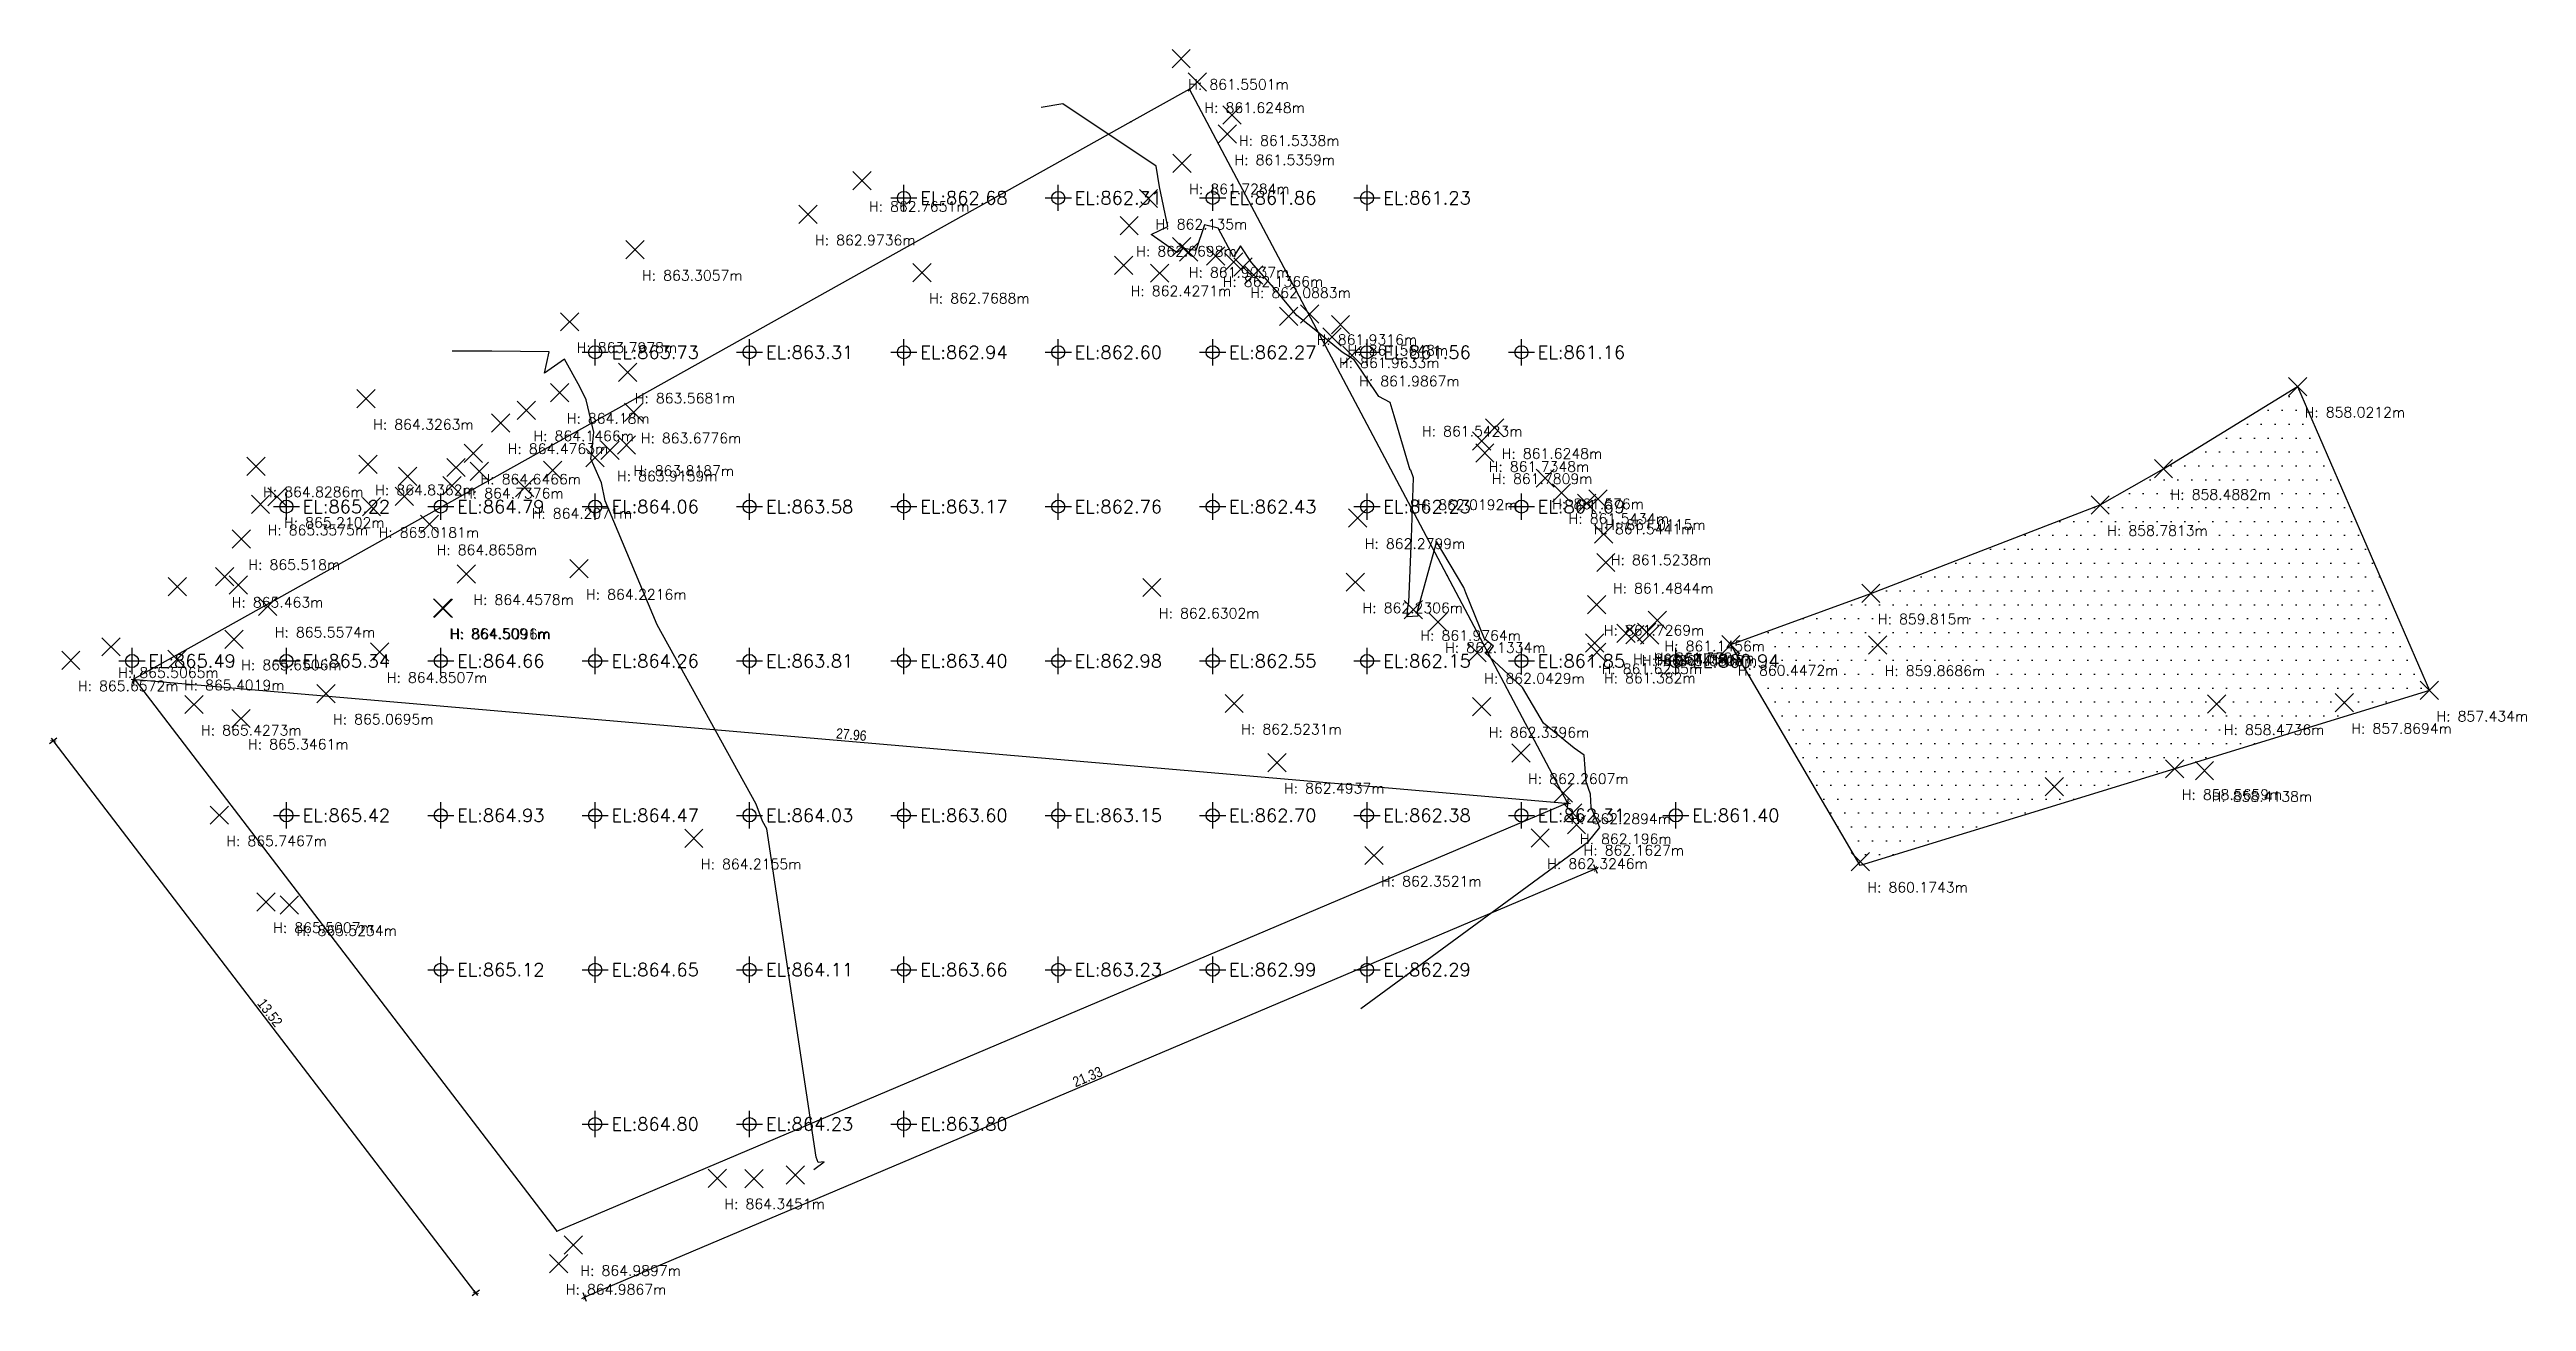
# Model space of a CAD drawing. Header units: metres. Extents: x 243953 to 244054, y 1151082 to 1151124.
# Drawn here: x 244005.66 to 244053.79, y 1151082.14 to 1151106.47 of the extents above; entities outside this region: 2.
import ezdxf

# ---------------------------------------------------------------- set-up
doc = ezdxf.new("R2010")
doc.units = ezdxf.units.M
for name, color, linetype in [('A-G-DIMENSION', 191, 'Continuous'), ('C-TOPO-MINR', 8, 'Continuous'), ('C-TOPO-TEXT', 7, 'Continuous'), ('Heights', 7, 'Continuous'), ('V-NODE', 1, 'Continuous')]:
    doc.layers.add(name, color=color, linetype=linetype)
doc.styles.add('Site 1-200 (m)', font='arial.ttf', dxfattribs={"width": 0.85, "height": 0.2})
doc.styles.get("Standard").update_dxf_attribs({"font": 'simplex.shx'})
doc.dimstyles.new('FC 1-200 (m)', dxfattribs={"dimtxt": 0.26, "dimasz": 0.03, "dimexe": 0.144, "dimexo": 0.144, "dimgap": 0.03, "dimtad": 1, "dimzin": 9, "dimdsep": 46, "dimtxsty": 'Site 1-200 (m)', "dimblk": 'CC-DIMTICK', "dimcen": 90, "dimse1": 1, "dimse2": 1, "dimclrd": 256, "dimclrt": 256, "dimadec": 3, "dimazin": 0, "dimtfac": 1, "dimtix": 1, "dimtmove": 2, "dimatfit": 3, "dimfxl": 0.144, "dimtolj": 1, "dimlwd": -1, "dimarcsym": 0})

msp = doc.modelspace()

# ---------------------------------------------------------------- texts
at = {"layer": 'C-TOPO-TEXT', "color": 7, "linetype": 'Continuous', "lineweight": -3, "char_height": 0.254, "attachment_point": 4}
for s, insert in [('EL:862.68', (244022.576, 1151103.585, 862.676)), ('EL:862.31', (244025.576, 1151103.585, 862.314)), ('EL:861.86', (244028.576, 1151103.585, 861.861)), ('EL:861.23', (244031.576, 1151103.585, 861.233)), ('EL:863.73', (244016.576, 1151100.585, 863.732)), ('EL:863.31', (244019.576, 1151100.585, 863.307)), ('EL:862.94', (244022.576, 1151100.585, 862.938)), ('EL:862.60', (244025.576, 1151100.585, 862.604)), ('EL:862.27', (244028.576, 1151100.585, 862.267)), ('EL:861.56', (244031.576, 1151100.585, 861.556)), ('EL:861.16', (244034.576, 1151100.585, 861.155)), ('EL:865.22', (244010.576, 1151097.585, 865.217)), ('EL:864.79', (244013.576, 1151097.585, 864.794)), ('EL:864.06', (244016.576, 1151097.585, 864.061)), ('EL:863.58', (244019.576, 1151097.585, 863.582)), ('EL:863.17', (244022.576, 1151097.585, 863.171)), ('EL:862.76', (244025.576, 1151097.585, 862.758)), ('EL:862.43', (244028.576, 1151097.585, 862.432)), ('EL:862.23', (244031.576, 1151097.585, 862.229)), ('EL:861.69', (244034.576, 1151097.585, 861.694)), ('EL:865.49', (244007.576, 1151094.585, 865.486)), ('EL:865.34', (244010.576, 1151094.585, 865.34)), ('EL:864.66', (244013.576, 1151094.585, 864.656)), ('EL:864.26', (244016.576, 1151094.585, 864.263)), ('EL:863.81', (244019.576, 1151094.585, 863.808)), ('EL:863.40', (244022.576, 1151094.585, 863.397)), ('EL:862.98', (244025.576, 1151094.585, 862.979)), ('EL:862.55', (244028.576, 1151094.585, 862.545)), ('EL:862.15', (244031.576, 1151094.585, 862.152)), ('EL:861.85', (244034.576, 1151094.585, 861.849)), ('EL:860.94', (244037.576, 1151094.585, 860.94)), ('EL:865.42', (244010.576, 1151091.585, 865.421)), ('EL:864.93', (244013.576, 1151091.585, 864.93)), ('EL:864.47', (244016.576, 1151091.585, 864.472)), ('EL:864.03', (244019.576, 1151091.585, 864.031)), ('EL:863.60', (244022.576, 1151091.585, 863.597)), ('EL:863.15', (244025.576, 1151091.585, 863.15)), ('EL:862.70', (244028.576, 1151091.585, 862.703)), ('EL:862.38', (244031.576, 1151091.585, 862.381)), ('EL:862.31', (244034.576, 1151091.585, 862.309)), ('EL:861.40', (244037.576, 1151091.585, 861.397)), ('EL:865.12', (244013.576, 1151088.585, 865.123)), ('EL:864.65', (244016.576, 1151088.585, 864.649)), ('EL:864.11', (244019.576, 1151088.585, 864.111)), ('EL:863.66', (244022.576, 1151088.585, 863.664)), ('EL:863.23', (244025.576, 1151088.585, 863.228)), ('EL:862.99', (244028.576, 1151088.585, 862.988)), ('EL:862.29', (244031.576, 1151088.585, 862.285)), ('EL:864.80', (244016.576, 1151085.585, 864.802)), ('EL:864.23', (244019.576, 1151085.585, 864.226)), ('EL:863.80', (244022.576, 1151085.585, 863.803))]:
    msp.add_mtext(s, dxfattribs=dict(at, insert=insert))
at = {"layer": 'Heights', "color": 24}
for s, p in [(' H: 861.5501m', (244027.647, 1151105.692, 861.55)), (' H: 861.6248m', (244027.96, 1151105.238, 861.625)), (' H: 861.5338m', (244028.632, 1151104.598, 861.534)), (' H: 861.5359m', (244028.546, 1151104.224, 861.536)), (' H: 861.7284m', (244027.665, 1151103.658, 861.728)), (' H: 862.7651m', (244021.442, 1151103.318, 862.765)), (' H: 862.135m', (244027.012, 1151102.974, 862.135)), (' H: 862.9736m', (244020.394, 1151102.665, 862.974)), (' H: 862.0698m', (244026.636, 1151102.448, 862.07)), (' H: 861.9037m', (244027.658, 1151102.038, 861.904)), (' H: 863.3057m', (244017.033, 1151101.979, 863.306)), (' H: 862.7688m', (244022.611, 1151101.534, 862.769)), (' H: 862.4271m', (244026.528, 1151101.676, 862.427)), (' H: 862.1366m', (244028.316, 1151101.858, 862.137)), (' H: 862.0883m', (244028.852, 1151101.643, 862.088)), (' H: 863.7978m', (244015.761, 1151100.577, 863.798)), (' H: 861.9316m', (244030.142, 1151100.73, 861.932)), (' H: 861.9633m', (244030.576, 1151100.28, 861.963)), (' H: 861.5648m', (244030.743, 1151100.523, 861.565)), (' H: 861.9867m', (244030.968, 1151099.924, 861.987)), (' H: 864.18m', (244015.57, 1151099.199, 864.18)), (' H: 863.5681m', (244016.891, 1151099.593, 863.568)), (' H: 858.0212m', (244049.342, 1151099.319, 858.021)), (' H: 864.3263m', (244011.807, 1151099.082, 864.326)), (' H: 864.1466m', (244014.922, 1151098.859, 864.147)), (' H: 863.6776m', (244017.008, 1151098.816, 863.678)), (' H: 861.5423m', (244032.189, 1151098.951, 861.542)), (' H: 864.4763m', (244014.422, 1151098.61, 864.476)), (' H: 863.8187m', (244016.868, 1151098.182, 863.819)), (' H: 861.7348m', (244033.486, 1151098.262, 861.735)), (' H: 861.6248m', (244033.738, 1151098.516, 861.625)), (' H: 864.8286m', (244009.667, 1151097.77, 864.829)), (' H: 864.8362m', (244011.847, 1151097.808, 864.836)), (' H: 864.7376m', (244013.555, 1151097.745, 864.738)), (' H: 864.6466m', (244013.894, 1151098.019, 864.647)), (' H: 863.9159m', (244016.546, 1151098.078, 863.916)), (' H: 861.7809m', (244033.548, 1151098.028, 861.781)), (' H: 858.4882m', (244046.736, 1151097.72, 858.488)), (' H: 864.2071m', (244014.887, 1151097.354, 864.207)), (' H: 862.0192m', (244032.093, 1151097.521, 862.019)), (' H: 861.576m', (244034.72, 1151097.538, 861.576)), (' H: 861.5434m', (244035.038, 1151097.253, 861.543)), (' H: 865.3575m', (244009.756, 1151097.029, 865.358)), (' H: 865.2102m', (244010.075, 1151097.175, 865.21)), (' H: 865.0181m', (244011.913, 1151096.982, 865.018)), (' H: 862.2799m', (244031.077, 1151096.765, 862.28)), (' H: 861.5441m', (244035.529, 1151097.051, 861.544)), (' H: 861.0115m', (244035.748, 1151097.133, 861.012)), (' H: 858.7813m', (244045.506, 1151097.018, 858.781)), (' H: 865.518m', (244009.383, 1151096.357, 865.518)), (' H: 864.8658m', (244013.04, 1151096.644, 864.866)), (' H: 861.5238m', (244035.859, 1151096.45, 861.524)), (' H: 864.2216m', (244015.944, 1151095.778, 864.222)), (' H: 861.4844m', (244035.9, 1151095.899, 861.484)), (' H: 865.463m', (244009.058, 1151095.625, 865.463)), (' H: 864.4578m', (244013.754, 1151095.676, 864.458)), (' H: 862.6302m', (244027.077, 1151095.413, 862.63)), (' H: 862.2306m', (244031.034, 1151095.517, 862.231)), (' H: 859.815m', (244041.049, 1151095.299, 859.815)), (' H: 865.5574m', (244009.895, 1151095.044, 865.557)), (' H: 864.5091m', (244013.292, 1151095.017, 864.509)), (' H: 864.5096m', (244013.309, 1151095.008, 864.51)), (' H: 861.9764m', (244032.158, 1151094.98, 861.976)), (' H: 861.7269m', (244035.723, 1151095.082, 861.727)), (' H: 865.6506m', (244009.243, 1151094.408, 865.651)), (' H: 862.1334m', (244032.638, 1151094.745, 862.133)), (' H: 861.6235m', (244035.68, 1151094.332, 861.624)), (' H: 861.5475m', (244036.293, 1151094.523, 861.548)), (' H: 861.3414m', (244036.463, 1151094.497, 861.341)), (' H: 861.3303m', (244036.695, 1151094.545, 861.33)), (' H: 861.0808m', (244036.752, 1151094.492, 861.081)), (' H: 861.1456m', (244036.902, 1151094.774, 861.146)), (' H: 860.4472m', (244038.328, 1151094.303, 860.447)), (' H: 865.6572m', (244006.07, 1151093.999, 865.657)), (' H: 865.5065m', (244006.852, 1151094.259, 865.507)), (' H: 865.4019m', (244008.131, 1151094.016, 865.402)), (' H: 864.8507m', (244012.073, 1151094.162, 864.851)), (' H: 862.0429m', (244033.399, 1151094.146, 862.043)), (' H: 861.382m', (244035.725, 1151094.154, 861.382)), (' H: 859.8686m', (244041.18, 1151094.294, 859.869)), (' H: 865.0695m', (244011.027, 1151093.352, 865.07)), (' H: 857.434m', (244051.904, 1151093.412, 857.434)), (' H: 865.4273m', (244008.463, 1151093.139, 865.427)), (' H: 865.3461m', (244009.376, 1151092.867, 865.346)), (' H: 862.5231m', (244028.677, 1151093.159, 862.523)), (' H: 862.3396m', (244033.487, 1151093.096, 862.34)), (' H: 858.4736m', (244047.772, 1151093.149, 858.474)), (' H: 857.8694m', (244050.249, 1151093.173, 857.869)), (' H: 862.4937m', (244029.507, 1151092.011, 862.494)), (' H: 862.2607m', (244034.25, 1151092.195, 862.261)), (' H: 862.2894m', (244035.074, 1151091.418, 862.289)), (' H: 858.5659m', (244046.954, 1151091.889, 858.566)), (' H: 858.4138m', (244047.534, 1151091.851, 858.414)), (' H: 865.7467m', (244008.953, 1151090.988, 865.747)), (' H: 862.196m', (244035.258, 1151091.028, 862.196)), (' H: 864.2155m', (244018.176, 1151090.538, 864.216)), (' H: 862.3246m', (244034.623, 1151090.545, 862.325)), (' H: 862.1627m', (244035.329, 1151090.806, 862.163)), (' H: 862.3521m', (244031.394, 1151090.204, 862.352)), (' H: 860.1743m', (244040.844, 1151090.086, 860.174)), (' H: 865.5007m', (244009.864, 1151089.301, 865.501)), (' H: 865.5234m', (244010.315, 1151089.245, 865.523)), (' H: 864.3451m', (244018.633, 1151083.932, 864.345)), (' H: 864.9867m', (244015.551, 1151082.271, 864.987)), (' H: 864.9897m', (244015.834, 1151082.636, 864.99))]:
    msp.add_text(s, height=0.2, dxfattribs=at).set_placement(p)

# ---------------------------------------------------------------- blocks, each defined once
blk = doc.blocks.new('*U1')
at = {"color": 0, "linetype": 'ByBlock', "lineweight": -2, "transparency": 16777216}
for p, q in [((-0.71, -0.71), (0.71, 0.71)), ((-0.71, 0.71), (0.71, -0.71))]:
    blk.add_line(p, q, dxfattribs=at)
blk = doc.blocks.new('*U2', base_point=(244006.07, 1151094.599, 865.657))
at = {"layer": 'V-NODE', "lineweight": -2, "xscale": 0.25, "yscale": 0.25, "zscale": 0.25}
blk.add_blockref('*U1', (244006.07, 1151094.599, 865.657), dxfattribs=at)
blk = doc.blocks.new('*U3', base_point=(244006.852, 1151094.86, 865.506))
at = {"layer": 'V-NODE', "lineweight": -2, "xscale": 0.25, "yscale": 0.25, "zscale": 0.25}
blk.add_blockref('*U1', (244006.852, 1151094.86, 865.506), dxfattribs=at)
blk = doc.blocks.new('*U4', base_point=(244008.9528, 1151091.588, 865.7467))
at = {"layer": 'V-NODE', "lineweight": -2, "xscale": 0.25, "yscale": 0.25, "zscale": 0.25}
blk.add_blockref('*U1', (244008.9528, 1151091.588, 865.7467), dxfattribs=at)
blk = doc.blocks.new('*U5', base_point=(244009.8637, 1151089.901, 865.5007))
at = {"layer": 'V-NODE', "lineweight": -2, "xscale": 0.25, "yscale": 0.25, "zscale": 0.25}
blk.add_blockref('*U1', (244009.8637, 1151089.901, 865.5007), dxfattribs=at)
blk = doc.blocks.new('*U6', base_point=(244010.3153, 1151089.845, 865.5234))
at = {"layer": 'V-NODE', "lineweight": -2, "xscale": 0.25, "yscale": 0.25, "zscale": 0.25}
blk.add_blockref('*U1', (244010.3153, 1151089.845, 865.5234), dxfattribs=at)
blk = doc.blocks.new('*U7', base_point=(244015.5507, 1151082.871, 864.9867))
at = {"layer": 'V-NODE', "lineweight": -2, "xscale": 0.25, "yscale": 0.25, "zscale": 0.25}
blk.add_blockref('*U1', (244015.5507, 1151082.871, 864.9867), dxfattribs=at)
blk = doc.blocks.new('*U8', base_point=(244015.8342, 1151083.236, 864.9897))
at = {"layer": 'V-NODE', "lineweight": -2, "xscale": 0.25, "yscale": 0.25, "zscale": 0.25}
blk.add_blockref('*U1', (244015.8342, 1151083.236, 864.9897), dxfattribs=at)
blk = doc.blocks.new('*U9', base_point=(244018.6332, 1151084.532, 864.3451))
at = {"layer": 'V-NODE', "lineweight": -2, "xscale": 0.25, "yscale": 0.25, "zscale": 0.25}
blk.add_blockref('*U1', (244018.6332, 1151084.532, 864.3451), dxfattribs=at)
blk = doc.blocks.new('*U10', base_point=(244019.3449, 1151084.526, 864.2552))
at = {"layer": 'V-NODE', "lineweight": -2, "xscale": 0.25, "yscale": 0.25, "zscale": 0.25}
blk.add_blockref('*U1', (244019.3449, 1151084.526, 864.2552), dxfattribs=at)
blk = doc.blocks.new('*U11', base_point=(244020.1506, 1151084.597, 864.0674))
at = {"layer": 'V-NODE', "lineweight": -2, "xscale": 0.25, "yscale": 0.25, "zscale": 0.25}
blk.add_blockref('*U1', (244020.1506, 1151084.597, 864.0674), dxfattribs=at)
blk = doc.blocks.new('*U12', base_point=(244018.1759, 1151091.138, 864.2155))
at = {"layer": 'V-NODE', "lineweight": -2, "xscale": 0.25, "yscale": 0.25, "zscale": 0.25}
blk.add_blockref('*U1', (244018.1759, 1151091.138, 864.2155), dxfattribs=at)
blk = doc.blocks.new('*U13', base_point=(244015.9445, 1151096.378, 864.2216))
at = {"layer": 'V-NODE', "lineweight": -2, "xscale": 0.25, "yscale": 0.25, "zscale": 0.25}
blk.add_blockref('*U1', (244015.9445, 1151096.378, 864.2216), dxfattribs=at)
blk = doc.blocks.new('*U14', base_point=(244013.309, 1151095.608, 864.51))
at = {"layer": 'V-NODE', "lineweight": -2, "xscale": 0.25, "yscale": 0.25, "zscale": 0.25}
blk.add_blockref('*U1', (244013.309, 1151095.608, 864.51), dxfattribs=at)
blk = doc.blocks.new('*U15', base_point=(244013.2922, 1151095.617, 864.5091))
at = {"layer": 'V-NODE', "lineweight": -2, "xscale": 0.25, "yscale": 0.25, "zscale": 0.25}
blk.add_blockref('*U1', (244013.2922, 1151095.617, 864.5091), dxfattribs=at)
blk = doc.blocks.new('*U16', base_point=(244012.0726, 1151094.762, 864.8507))
at = {"layer": 'V-NODE', "lineweight": -2, "xscale": 0.25, "yscale": 0.25, "zscale": 0.25}
blk.add_blockref('*U1', (244012.0726, 1151094.762, 864.8507), dxfattribs=at)
blk = doc.blocks.new('*U17', base_point=(244011.0268, 1151093.952, 865.0695))
at = {"layer": 'V-NODE', "lineweight": -2, "xscale": 0.25, "yscale": 0.25, "zscale": 0.25}
blk.add_blockref('*U1', (244011.0268, 1151093.952, 865.0695), dxfattribs=at)
blk = doc.blocks.new('*U18', base_point=(244009.3759, 1151093.467, 865.3461))
at = {"layer": 'V-NODE', "lineweight": -2, "xscale": 0.25, "yscale": 0.25, "zscale": 0.25}
blk.add_blockref('*U1', (244009.3759, 1151093.467, 865.3461), dxfattribs=at)
blk = doc.blocks.new('*U19', base_point=(244008.4629, 1151093.739, 865.4273))
at = {"layer": 'V-NODE', "lineweight": -2, "xscale": 0.25, "yscale": 0.25, "zscale": 0.25}
blk.add_blockref('*U1', (244008.4629, 1151093.739, 865.4273), dxfattribs=at)
blk = doc.blocks.new('*U20', base_point=(244008.1308, 1151094.616, 865.4019))
at = {"layer": 'V-NODE', "lineweight": -2, "xscale": 0.25, "yscale": 0.25, "zscale": 0.25}
blk.add_blockref('*U1', (244008.1308, 1151094.616, 865.4019), dxfattribs=at)
blk = doc.blocks.new('*U21', base_point=(244009.2428, 1151095.008, 865.6506))
at = {"layer": 'V-NODE', "lineweight": -2, "xscale": 0.25, "yscale": 0.25, "zscale": 0.25}
blk.add_blockref('*U1', (244009.2428, 1151095.008, 865.6506), dxfattribs=at)
blk = doc.blocks.new('*U22', base_point=(244009.8952, 1151095.644, 865.5574))
at = {"layer": 'V-NODE', "lineweight": -2, "xscale": 0.25, "yscale": 0.25, "zscale": 0.25}
blk.add_blockref('*U1', (244009.8952, 1151095.644, 865.5574), dxfattribs=at)
blk = doc.blocks.new('*U23', base_point=(244009.3272, 1151096.063, 865.3468))
at = {"layer": 'V-NODE', "lineweight": -2, "xscale": 0.25, "yscale": 0.25, "zscale": 0.25}
blk.add_blockref('*U1', (244009.3272, 1151096.063, 865.3468), dxfattribs=at)
blk = doc.blocks.new('*U24', base_point=(244009.0576, 1151096.225, 865.463))
at = {"layer": 'V-NODE', "lineweight": -2, "xscale": 0.25, "yscale": 0.25, "zscale": 0.25}
blk.add_blockref('*U1', (244009.0576, 1151096.225, 865.463), dxfattribs=at)
blk = doc.blocks.new('*U25', base_point=(244008.1398, 1151096.03, 865.2954))
at = {"layer": 'V-NODE', "lineweight": -2, "xscale": 0.25, "yscale": 0.25, "zscale": 0.25}
blk.add_blockref('*U1', (244008.1398, 1151096.03, 865.2954), dxfattribs=at)
blk = doc.blocks.new('*U26', base_point=(244009.383, 1151096.957, 865.518))
at = {"layer": 'V-NODE', "lineweight": -2, "xscale": 0.25, "yscale": 0.25, "zscale": 0.25}
blk.add_blockref('*U1', (244009.383, 1151096.957, 865.518), dxfattribs=at)
blk = doc.blocks.new('*U27', base_point=(244009.7555, 1151097.629, 865.3575))
at = {"layer": 'V-NODE', "lineweight": -2, "xscale": 0.25, "yscale": 0.25, "zscale": 0.25}
blk.add_blockref('*U1', (244009.7555, 1151097.629, 865.3575), dxfattribs=at)
blk = doc.blocks.new('*U28', base_point=(244009.6666, 1151098.37, 864.8286))
at = {"layer": 'V-NODE', "lineweight": -2, "xscale": 0.25, "yscale": 0.25, "zscale": 0.25}
blk.add_blockref('*U1', (244009.6666, 1151098.37, 864.8286), dxfattribs=at)
blk = doc.blocks.new('*U29', base_point=(244010.0748, 1151097.775, 865.2102))
at = {"layer": 'V-NODE', "lineweight": -2, "xscale": 0.25, "yscale": 0.25, "zscale": 0.25}
blk.add_blockref('*U1', (244010.0748, 1151097.775, 865.2102), dxfattribs=at)
blk = doc.blocks.new('*U30', base_point=(244011.9126, 1151097.582, 865.0181))
at = {"layer": 'V-NODE', "lineweight": -2, "xscale": 0.25, "yscale": 0.25, "zscale": 0.25}
blk.add_blockref('*U1', (244011.9126, 1151097.582, 865.0181), dxfattribs=at)
blk = doc.blocks.new('*U31', base_point=(244012.5504, 1151097.784, 865.008))
at = {"layer": 'V-NODE', "lineweight": -2, "xscale": 0.25, "yscale": 0.25, "zscale": 0.25}
blk.add_blockref('*U1', (244012.5504, 1151097.784, 865.008), dxfattribs=at)
blk = doc.blocks.new('*U32', base_point=(244013.0403, 1151097.244, 864.8658))
at = {"layer": 'V-NODE', "lineweight": -2, "xscale": 0.25, "yscale": 0.25, "zscale": 0.25}
blk.add_blockref('*U1', (244013.0403, 1151097.244, 864.8658), dxfattribs=at)
blk = doc.blocks.new('*U33', base_point=(244013.7539, 1151096.277, 864.4578))
at = {"layer": 'V-NODE', "lineweight": -2, "xscale": 0.25, "yscale": 0.25, "zscale": 0.25}
blk.add_blockref('*U1', (244013.7539, 1151096.277, 864.4578), dxfattribs=at)
blk = doc.blocks.new('*U34', base_point=(244013.4757, 1151097.99, 864.7275))
at = {"layer": 'V-NODE', "lineweight": -2, "xscale": 0.25, "yscale": 0.25, "zscale": 0.25}
blk.add_blockref('*U1', (244013.4757, 1151097.99, 864.7275), dxfattribs=at)
blk = doc.blocks.new('*U35', base_point=(244013.5553, 1151098.345, 864.7376))
at = {"layer": 'V-NODE', "lineweight": -2, "xscale": 0.25, "yscale": 0.25, "zscale": 0.25}
blk.add_blockref('*U1', (244013.5553, 1151098.345, 864.7376), dxfattribs=at)
blk = doc.blocks.new('*U36', base_point=(244014.8872, 1151097.955, 864.2071))
at = {"layer": 'V-NODE', "lineweight": -2, "xscale": 0.25, "yscale": 0.25, "zscale": 0.25}
blk.add_blockref('*U1', (244014.8872, 1151097.955, 864.2071), dxfattribs=at)
blk = doc.blocks.new('*U37', base_point=(244015.4324, 1151098.292, 864.1629))
at = {"layer": 'V-NODE', "lineweight": -2, "xscale": 0.25, "yscale": 0.25, "zscale": 0.25}
blk.add_blockref('*U1', (244015.4324, 1151098.292, 864.1629), dxfattribs=at)
blk = doc.blocks.new('*U38', base_point=(244016.2537, 1151098.534, 863.9833))
at = {"layer": 'V-NODE', "lineweight": -2, "xscale": 0.25, "yscale": 0.25, "zscale": 0.25}
blk.add_blockref('*U1', (244016.2537, 1151098.534, 863.9833), dxfattribs=at)
blk = doc.blocks.new('*U39', base_point=(244016.5455, 1151098.678, 863.9159))
at = {"layer": 'V-NODE', "lineweight": -2, "xscale": 0.25, "yscale": 0.25, "zscale": 0.25}
blk.add_blockref('*U1', (244016.5455, 1151098.678, 863.9159), dxfattribs=at)
blk = doc.blocks.new('*U40', base_point=(244016.868, 1151098.782, 863.819))
at = {"layer": 'V-NODE', "lineweight": -2, "xscale": 0.25, "yscale": 0.25, "zscale": 0.25}
blk.add_blockref('*U1', (244016.868, 1151098.782, 863.819), dxfattribs=at)
blk = doc.blocks.new('*U41', base_point=(244017.0082, 1151099.416, 863.6776))
at = {"layer": 'V-NODE', "lineweight": -2, "xscale": 0.25, "yscale": 0.25, "zscale": 0.25}
blk.add_blockref('*U1', (244017.0082, 1151099.416, 863.6776), dxfattribs=at)
blk = doc.blocks.new('*U42', base_point=(244016.8909, 1151100.193, 863.5681))
at = {"layer": 'V-NODE', "lineweight": -2, "xscale": 0.25, "yscale": 0.25, "zscale": 0.25}
blk.add_blockref('*U1', (244016.8909, 1151100.193, 863.5681), dxfattribs=at)
blk = doc.blocks.new('*U43', base_point=(244015.7614, 1151101.177, 863.7978))
at = {"layer": 'V-NODE', "lineweight": -2, "xscale": 0.25, "yscale": 0.25, "zscale": 0.25}
blk.add_blockref('*U1', (244015.7614, 1151101.177, 863.7978), dxfattribs=at)
blk = doc.blocks.new('*U44', base_point=(244015.5703, 1151099.799, 864.18))
at = {"layer": 'V-NODE', "lineweight": -2, "xscale": 0.25, "yscale": 0.25, "zscale": 0.25}
blk.add_blockref('*U1', (244015.5703, 1151099.799, 864.18), dxfattribs=at)
blk = doc.blocks.new('*U45', base_point=(244014.9216, 1151099.459, 864.1466))
at = {"layer": 'V-NODE', "lineweight": -2, "xscale": 0.25, "yscale": 0.25, "zscale": 0.25}
blk.add_blockref('*U1', (244014.9216, 1151099.459, 864.1466), dxfattribs=at)
blk = doc.blocks.new('*U46', base_point=(244014.4217, 1151099.21, 864.4763))
at = {"layer": 'V-NODE', "lineweight": -2, "xscale": 0.25, "yscale": 0.25, "zscale": 0.25}
blk.add_blockref('*U1', (244014.4217, 1151099.21, 864.4763), dxfattribs=at)
blk = doc.blocks.new('*U47', base_point=(244013.8937, 1151098.619, 864.6466))
at = {"layer": 'V-NODE', "lineweight": -2, "xscale": 0.25, "yscale": 0.25, "zscale": 0.25}
blk.add_blockref('*U1', (244013.8937, 1151098.619, 864.6466), dxfattribs=at)
blk = doc.blocks.new('*U48', base_point=(244014.0069, 1151098.269, 864.6966))
at = {"layer": 'V-NODE', "lineweight": -2, "xscale": 0.25, "yscale": 0.25, "zscale": 0.25}
blk.add_blockref('*U1', (244014.0069, 1151098.269, 864.6966), dxfattribs=at)
blk = doc.blocks.new('*U49', base_point=(244012.6172, 1151098.174, 864.9585))
at = {"layer": 'V-NODE', "lineweight": -2, "xscale": 0.25, "yscale": 0.25, "zscale": 0.25}
blk.add_blockref('*U1', (244012.6172, 1151098.174, 864.9585), dxfattribs=at)
blk = doc.blocks.new('*U50', base_point=(244011.8468, 1151098.408, 864.8362))
at = {"layer": 'V-NODE', "lineweight": -2, "xscale": 0.25, "yscale": 0.25, "zscale": 0.25}
blk.add_blockref('*U1', (244011.8468, 1151098.408, 864.8362), dxfattribs=at)
blk = doc.blocks.new('*U51', base_point=(244011.8068, 1151099.682, 864.3263))
at = {"layer": 'V-NODE', "lineweight": -2, "xscale": 0.25, "yscale": 0.25, "zscale": 0.25}
blk.add_blockref('*U1', (244011.8068, 1151099.682, 864.3263), dxfattribs=at)
blk = doc.blocks.new('*U52', base_point=(244017.0333, 1151102.579, 863.3057))
at = {"layer": 'V-NODE', "lineweight": -2, "xscale": 0.25, "yscale": 0.25, "zscale": 0.25}
blk.add_blockref('*U1', (244017.0333, 1151102.579, 863.3057), dxfattribs=at)
blk = doc.blocks.new('*U53', base_point=(244020.3939, 1151103.265, 862.9736))
at = {"layer": 'V-NODE', "lineweight": -2, "xscale": 0.25, "yscale": 0.25, "zscale": 0.25}
blk.add_blockref('*U1', (244020.3939, 1151103.265, 862.9736), dxfattribs=at)
blk = doc.blocks.new('*U54', base_point=(244021.442, 1151103.918, 862.765))
at = {"layer": 'V-NODE', "lineweight": -2, "xscale": 0.25, "yscale": 0.25, "zscale": 0.25}
blk.add_blockref('*U1', (244021.442, 1151103.918, 862.765), dxfattribs=at)
blk = doc.blocks.new('*U55', base_point=(244022.6109, 1151102.134, 862.7688))
at = {"layer": 'V-NODE', "lineweight": -2, "xscale": 0.25, "yscale": 0.25, "zscale": 0.25}
blk.add_blockref('*U1', (244022.6109, 1151102.134, 862.7688), dxfattribs=at)
blk = doc.blocks.new('*U56', base_point=(244027.0773, 1151096.013, 862.6302))
at = {"layer": 'V-NODE', "lineweight": -2, "xscale": 0.25, "yscale": 0.25, "zscale": 0.25}
blk.add_blockref('*U1', (244027.0773, 1151096.013, 862.6302), dxfattribs=at)
blk = doc.blocks.new('*U57', base_point=(244028.6767, 1151093.759, 862.5231))
at = {"layer": 'V-NODE', "lineweight": -2, "xscale": 0.25, "yscale": 0.25, "zscale": 0.25}
blk.add_blockref('*U1', (244028.6767, 1151093.759, 862.5231), dxfattribs=at)
blk = doc.blocks.new('*U58', base_point=(244029.5072, 1151092.611, 862.4937))
at = {"layer": 'V-NODE', "lineweight": -2, "xscale": 0.25, "yscale": 0.25, "zscale": 0.25}
blk.add_blockref('*U1', (244029.5072, 1151092.611, 862.4937), dxfattribs=at)
blk = doc.blocks.new('*U59', base_point=(244031.3941, 1151090.804, 862.3521))
at = {"layer": 'V-NODE', "lineweight": -2, "xscale": 0.25, "yscale": 0.25, "zscale": 0.25}
blk.add_blockref('*U1', (244031.3941, 1151090.804, 862.3521), dxfattribs=at)
blk = doc.blocks.new('*U60', base_point=(244034.6233, 1151091.145, 862.3246))
at = {"layer": 'V-NODE', "lineweight": -2, "xscale": 0.25, "yscale": 0.25, "zscale": 0.25}
blk.add_blockref('*U1', (244034.6233, 1151091.145, 862.3246), dxfattribs=at)
blk = doc.blocks.new('*U61', base_point=(244035.2578, 1151091.628, 862.196))
at = {"layer": 'V-NODE', "lineweight": -2, "xscale": 0.25, "yscale": 0.25, "zscale": 0.25}
blk.add_blockref('*U1', (244035.2578, 1151091.628, 862.196), dxfattribs=at)
blk = doc.blocks.new('*U62', base_point=(244035.3291, 1151091.406, 862.1627))
at = {"layer": 'V-NODE', "lineweight": -2, "xscale": 0.25, "yscale": 0.25, "zscale": 0.25}
blk.add_blockref('*U1', (244035.3291, 1151091.406, 862.1627), dxfattribs=at)
blk = doc.blocks.new('*U63', base_point=(244035.0739, 1151092.018, 862.2894))
at = {"layer": 'V-NODE', "lineweight": -2, "xscale": 0.25, "yscale": 0.25, "zscale": 0.25}
blk.add_blockref('*U1', (244035.0739, 1151092.018, 862.2894), dxfattribs=at)
blk = doc.blocks.new('*U64', base_point=(244034.2496, 1151092.795, 862.2607))
at = {"layer": 'V-NODE', "lineweight": -2, "xscale": 0.25, "yscale": 0.25, "zscale": 0.25}
blk.add_blockref('*U1', (244034.2496, 1151092.795, 862.2607), dxfattribs=at)
blk = doc.blocks.new('*U65', base_point=(244033.4866, 1151093.696, 862.3396))
at = {"layer": 'V-NODE', "lineweight": -2, "xscale": 0.25, "yscale": 0.25, "zscale": 0.25}
blk.add_blockref('*U1', (244033.4866, 1151093.696, 862.3396), dxfattribs=at)
blk = doc.blocks.new('*U66', base_point=(244033.3989, 1151094.747, 862.0429))
at = {"layer": 'V-NODE', "lineweight": -2, "xscale": 0.25, "yscale": 0.25, "zscale": 0.25}
blk.add_blockref('*U1', (244033.3989, 1151094.747, 862.0429), dxfattribs=at)
blk = doc.blocks.new('*U67', base_point=(244032.6384, 1151095.345, 862.1334))
at = {"layer": 'V-NODE', "lineweight": -2, "xscale": 0.25, "yscale": 0.25, "zscale": 0.25}
blk.add_blockref('*U1', (244032.6384, 1151095.345, 862.1334), dxfattribs=at)
blk = doc.blocks.new('*U68', base_point=(244032.1584, 1151095.58, 861.9764))
at = {"layer": 'V-NODE', "lineweight": -2, "xscale": 0.25, "yscale": 0.25, "zscale": 0.25}
blk.add_blockref('*U1', (244032.1584, 1151095.58, 861.9764), dxfattribs=at)
blk = doc.blocks.new('*U69', base_point=(244031.0342, 1151096.117, 862.2306))
at = {"layer": 'V-NODE', "lineweight": -2, "xscale": 0.25, "yscale": 0.25, "zscale": 0.25}
blk.add_blockref('*U1', (244031.0342, 1151096.117, 862.2306), dxfattribs=at)
blk = doc.blocks.new('*U70', base_point=(244031.0771, 1151097.365, 862.2799))
at = {"layer": 'V-NODE', "lineweight": -2, "xscale": 0.25, "yscale": 0.25, "zscale": 0.25}
blk.add_blockref('*U1', (244031.0771, 1151097.365, 862.2799), dxfattribs=at)
blk = doc.blocks.new('*U72', base_point=(244035.7235, 1151095.682, 861.7269))
at = {"layer": 'V-NODE', "lineweight": -2, "xscale": 0.25, "yscale": 0.25, "zscale": 0.25}
blk.add_blockref('*U1', (244035.7235, 1151095.682, 861.7269), dxfattribs=at)
blk = doc.blocks.new('*U73', base_point=(244035.6799, 1151094.932, 861.6235))
at = {"layer": 'V-NODE', "lineweight": -2, "xscale": 0.25, "yscale": 0.25, "zscale": 0.25}
blk.add_blockref('*U1', (244035.6799, 1151094.932, 861.6235), dxfattribs=at)
blk = doc.blocks.new('*U74', base_point=(244035.7249, 1151094.754, 861.382))
at = {"layer": 'V-NODE', "lineweight": -2, "xscale": 0.25, "yscale": 0.25, "zscale": 0.25}
blk.add_blockref('*U1', (244035.7249, 1151094.754, 861.382), dxfattribs=at)
blk = doc.blocks.new('*U75', base_point=(244036.293, 1151095.123, 861.547))
at = {"layer": 'V-NODE', "lineweight": -2, "xscale": 0.25, "yscale": 0.25, "zscale": 0.25}
blk.add_blockref('*U1', (244036.293, 1151095.123, 861.547), dxfattribs=at)
blk = doc.blocks.new('*U76', base_point=(244036.463, 1151095.097, 861.341))
at = {"layer": 'V-NODE', "lineweight": -2, "xscale": 0.25, "yscale": 0.25, "zscale": 0.25}
blk.add_blockref('*U1', (244036.463, 1151095.097, 861.341), dxfattribs=at)
blk = doc.blocks.new('*U77', base_point=(244036.6948, 1151095.145, 861.3303))
at = {"layer": 'V-NODE', "lineweight": -2, "xscale": 0.25, "yscale": 0.25, "zscale": 0.25}
blk.add_blockref('*U1', (244036.6948, 1151095.145, 861.3303), dxfattribs=at)
blk = doc.blocks.new('*U78', base_point=(244036.7518, 1151095.092, 861.0808))
at = {"layer": 'V-NODE', "lineweight": -2, "xscale": 0.25, "yscale": 0.25, "zscale": 0.25}
blk.add_blockref('*U1', (244036.7518, 1151095.092, 861.0808), dxfattribs=at)
blk = doc.blocks.new('*U79', base_point=(244036.9016, 1151095.374, 861.1456))
at = {"layer": 'V-NODE', "lineweight": -2, "xscale": 0.25, "yscale": 0.25, "zscale": 0.25}
blk.add_blockref('*U1', (244036.9016, 1151095.374, 861.1456), dxfattribs=at)
blk = doc.blocks.new('*U80', base_point=(244035.8997, 1151096.499, 861.4844))
at = {"layer": 'V-NODE', "lineweight": -2, "xscale": 0.25, "yscale": 0.25, "zscale": 0.25}
blk.add_blockref('*U1', (244035.8997, 1151096.499, 861.4844), dxfattribs=at)
blk = doc.blocks.new('*U81', base_point=(244035.8588, 1151097.05, 861.5238))
at = {"layer": 'V-NODE', "lineweight": -2, "xscale": 0.25, "yscale": 0.25, "zscale": 0.25}
blk.add_blockref('*U1', (244035.8588, 1151097.05, 861.5238), dxfattribs=at)
blk = doc.blocks.new('*U82', base_point=(244035.5286, 1151097.651, 861.5441))
at = {"layer": 'V-NODE', "lineweight": -2, "xscale": 0.25, "yscale": 0.25, "zscale": 0.25}
blk.add_blockref('*U1', (244035.5286, 1151097.651, 861.5441), dxfattribs=at)
blk = doc.blocks.new('*U83', base_point=(244035.0383, 1151097.853, 861.5434))
at = {"layer": 'V-NODE', "lineweight": -2, "xscale": 0.25, "yscale": 0.25, "zscale": 0.25}
blk.add_blockref('*U1', (244035.0383, 1151097.853, 861.5434), dxfattribs=at)
blk = doc.blocks.new('*U84', base_point=(244034.7203, 1151098.138, 861.576))
at = {"layer": 'V-NODE', "lineweight": -2, "xscale": 0.25, "yscale": 0.25, "zscale": 0.25}
blk.add_blockref('*U1', (244034.7203, 1151098.138, 861.576), dxfattribs=at)
blk = doc.blocks.new('*U85', base_point=(244035.748, 1151097.733, 861.011))
at = {"layer": 'V-NODE', "lineweight": -2, "xscale": 0.25, "yscale": 0.25, "zscale": 0.25}
blk.add_blockref('*U1', (244035.748, 1151097.733, 861.011), dxfattribs=at)
blk = doc.blocks.new('*U86', base_point=(244033.5479, 1151098.628, 861.7809))
at = {"layer": 'V-NODE', "lineweight": -2, "xscale": 0.25, "yscale": 0.25, "zscale": 0.25}
blk.add_blockref('*U1', (244033.5479, 1151098.628, 861.7809), dxfattribs=at)
blk = doc.blocks.new('*U87', base_point=(244033.7376, 1151099.116, 861.6248))
at = {"layer": 'V-NODE', "lineweight": -2, "xscale": 0.25, "yscale": 0.25, "zscale": 0.25}
blk.add_blockref('*U1', (244033.7376, 1151099.116, 861.6248), dxfattribs=at)
blk = doc.blocks.new('*U88', base_point=(244033.4857, 1151098.862, 861.7348))
at = {"layer": 'V-NODE', "lineweight": -2, "xscale": 0.25, "yscale": 0.25, "zscale": 0.25}
blk.add_blockref('*U1', (244033.4857, 1151098.862, 861.7348), dxfattribs=at)
blk = doc.blocks.new('*U97', base_point=(244030.9683, 1151100.524, 861.9867))
at = {"layer": 'V-NODE', "lineweight": -2, "xscale": 0.25, "yscale": 0.25, "zscale": 0.25}
blk.add_blockref('*U1', (244030.9683, 1151100.524, 861.9867), dxfattribs=at)
blk = doc.blocks.new('*U98', base_point=(244030.5758, 1151100.88, 861.9633))
at = {"layer": 'V-NODE', "lineweight": -2, "xscale": 0.25, "yscale": 0.25, "zscale": 0.25}
blk.add_blockref('*U1', (244030.5758, 1151100.88, 861.9633), dxfattribs=at)
blk = doc.blocks.new('*U99', base_point=(244030.7431, 1151101.123, 861.5648))
at = {"layer": 'V-NODE', "lineweight": -2, "xscale": 0.25, "yscale": 0.25, "zscale": 0.25}
blk.add_blockref('*U1', (244030.7431, 1151101.123, 861.5648), dxfattribs=at)
blk = doc.blocks.new('*U100', base_point=(244030.1419, 1151101.33, 861.9316))
at = {"layer": 'V-NODE', "lineweight": -2, "xscale": 0.25, "yscale": 0.25, "zscale": 0.25}
blk.add_blockref('*U1', (244030.1419, 1151101.33, 861.9316), dxfattribs=at)
blk = doc.blocks.new('*U101', base_point=(244029.7342, 1151101.282, 862.0457))
at = {"layer": 'V-NODE', "lineweight": -2, "xscale": 0.25, "yscale": 0.25, "zscale": 0.25}
blk.add_blockref('*U1', (244029.7342, 1151101.282, 862.0457), dxfattribs=at)
blk = doc.blocks.new('*U102', base_point=(244029.0577, 1151102.085, 862.0454))
at = {"layer": 'V-NODE', "lineweight": -2, "xscale": 0.25, "yscale": 0.25, "zscale": 0.25}
blk.add_blockref('*U1', (244029.0577, 1151102.085, 862.0454), dxfattribs=at)
blk = doc.blocks.new('*U103', base_point=(244028.8515, 1151102.243, 862.0883))
at = {"layer": 'V-NODE', "lineweight": -2, "xscale": 0.25, "yscale": 0.25, "zscale": 0.25}
blk.add_blockref('*U1', (244028.8515, 1151102.243, 862.0883), dxfattribs=at)
blk = doc.blocks.new('*U104', base_point=(244028.6685, 1151102.338, 862.0198))
at = {"layer": 'V-NODE', "lineweight": -2, "xscale": 0.25, "yscale": 0.25, "zscale": 0.25}
blk.add_blockref('*U1', (244028.6685, 1151102.338, 862.0198), dxfattribs=at)
blk = doc.blocks.new('*U105', base_point=(244028.3156, 1151102.458, 862.1366))
at = {"layer": 'V-NODE', "lineweight": -2, "xscale": 0.25, "yscale": 0.25, "zscale": 0.25}
blk.add_blockref('*U1', (244028.3156, 1151102.458, 862.1366), dxfattribs=at)
blk = doc.blocks.new('*U106', base_point=(244027.7942, 1151102.531, 862.2141))
at = {"layer": 'V-NODE', "lineweight": -2, "xscale": 0.25, "yscale": 0.25, "zscale": 0.25}
blk.add_blockref('*U1', (244027.7942, 1151102.531, 862.2141), dxfattribs=at)
blk = doc.blocks.new('*U107', base_point=(244027.6578, 1151102.638, 861.9037))
at = {"layer": 'V-NODE', "lineweight": -2, "xscale": 0.25, "yscale": 0.25, "zscale": 0.25}
blk.add_blockref('*U1', (244027.6578, 1151102.638, 861.9037), dxfattribs=at)
blk = doc.blocks.new('*U108', base_point=(244027.2294, 1151102.122, 862.3272))
at = {"layer": 'V-NODE', "lineweight": -2, "xscale": 0.25, "yscale": 0.25, "zscale": 0.25}
blk.add_blockref('*U1', (244027.2294, 1151102.122, 862.3272), dxfattribs=at)
blk = doc.blocks.new('*U109', base_point=(244026.5275, 1151102.276, 862.4271))
at = {"layer": 'V-NODE', "lineweight": -2, "xscale": 0.25, "yscale": 0.25, "zscale": 0.25}
blk.add_blockref('*U1', (244026.5275, 1151102.276, 862.4271), dxfattribs=at)
blk = doc.blocks.new('*U110', base_point=(244026.6355, 1151103.048, 862.0698))
at = {"layer": 'V-NODE', "lineweight": -2, "xscale": 0.25, "yscale": 0.25, "zscale": 0.25}
blk.add_blockref('*U1', (244026.6355, 1151103.048, 862.0698), dxfattribs=at)
blk = doc.blocks.new('*U111', base_point=(244027.0118, 1151103.574, 862.135))
at = {"layer": 'V-NODE', "lineweight": -2, "xscale": 0.25, "yscale": 0.25, "zscale": 0.25}
blk.add_blockref('*U1', (244027.0118, 1151103.574, 862.135), dxfattribs=at)
blk = doc.blocks.new('*U112', base_point=(244027.6653, 1151104.258, 861.7284))
at = {"layer": 'V-NODE', "lineweight": -2, "xscale": 0.25, "yscale": 0.25, "zscale": 0.25}
blk.add_blockref('*U1', (244027.6653, 1151104.258, 861.7284), dxfattribs=at)
blk = doc.blocks.new('*U113', base_point=(244028.5462, 1151104.825, 861.5359))
at = {"layer": 'V-NODE', "lineweight": -2, "xscale": 0.25, "yscale": 0.25, "zscale": 0.25}
blk.add_blockref('*U1', (244028.5462, 1151104.825, 861.5359), dxfattribs=at)
blk = doc.blocks.new('*U114', base_point=(244028.6325, 1151105.198, 861.5338))
at = {"layer": 'V-NODE', "lineweight": -2, "xscale": 0.25, "yscale": 0.25, "zscale": 0.25}
blk.add_blockref('*U1', (244028.6325, 1151105.198, 861.5338), dxfattribs=at)
blk = doc.blocks.new('*U115', base_point=(244027.9601, 1151105.838, 861.6248))
at = {"layer": 'V-NODE', "lineweight": -2, "xscale": 0.25, "yscale": 0.25, "zscale": 0.25}
blk.add_blockref('*U1', (244027.9601, 1151105.838, 861.6248), dxfattribs=at)
blk = doc.blocks.new('*U116', base_point=(244027.647, 1151106.292, 861.55))
at = {"layer": 'V-NODE', "lineweight": -2, "xscale": 0.25, "yscale": 0.25, "zscale": 0.25}
blk.add_blockref('*U1', (244027.647, 1151106.292, 861.55), dxfattribs=at)
blk = doc.blocks.new('*U117', base_point=(244038.3277, 1151094.903, 860.4472))
at = {"layer": 'V-NODE', "lineweight": -2, "xscale": 0.25, "yscale": 0.25, "zscale": 0.25}
blk.add_blockref('*U1', (244038.3277, 1151094.903, 860.4472), dxfattribs=at)
blk = doc.blocks.new('*U118', base_point=(244040.8438, 1151090.686, 860.1743))
at = {"layer": 'V-NODE', "lineweight": -2, "xscale": 0.25, "yscale": 0.25, "zscale": 0.25}
blk.add_blockref('*U1', (244040.8438, 1151090.686, 860.1743), dxfattribs=at)
blk = doc.blocks.new('*U119', base_point=(244041.18, 1151094.894, 859.869))
at = {"layer": 'V-NODE', "lineweight": -2, "xscale": 0.25, "yscale": 0.25, "zscale": 0.25}
blk.add_blockref('*U1', (244041.18, 1151094.894, 859.869), dxfattribs=at)
blk = doc.blocks.new('*U120', base_point=(244041.0488, 1151095.899, 859.815))
at = {"layer": 'V-NODE', "lineweight": -2, "xscale": 0.25, "yscale": 0.25, "zscale": 0.25}
blk.add_blockref('*U1', (244041.0488, 1151095.899, 859.815), dxfattribs=at)
blk = doc.blocks.new('*U121', base_point=(244044.617, 1151092.142, 859.283))
at = {"layer": 'V-NODE', "lineweight": -2, "xscale": 0.25, "yscale": 0.25, "zscale": 0.25}
blk.add_blockref('*U1', (244044.617, 1151092.142, 859.283), dxfattribs=at)
blk = doc.blocks.new('*U122', base_point=(244046.9545, 1151092.489, 858.5659))
at = {"layer": 'V-NODE', "lineweight": -2, "xscale": 0.25, "yscale": 0.25, "zscale": 0.25}
blk.add_blockref('*U1', (244046.9545, 1151092.489, 858.5659), dxfattribs=at)
blk = doc.blocks.new('*U123', base_point=(244047.5339, 1151092.451, 858.4138))
at = {"layer": 'V-NODE', "lineweight": -2, "xscale": 0.25, "yscale": 0.25, "zscale": 0.25}
blk.add_blockref('*U1', (244047.5339, 1151092.451, 858.4138), dxfattribs=at)
blk = doc.blocks.new('*U124', base_point=(244045.5061, 1151097.618, 858.7813))
at = {"layer": 'V-NODE', "lineweight": -2, "xscale": 0.25, "yscale": 0.25, "zscale": 0.25}
blk.add_blockref('*U1', (244045.5061, 1151097.618, 858.7813), dxfattribs=at)
blk = doc.blocks.new('*U125', base_point=(244046.7365, 1151098.321, 858.4882))
at = {"layer": 'V-NODE', "lineweight": -2, "xscale": 0.25, "yscale": 0.25, "zscale": 0.25}
blk.add_blockref('*U1', (244046.7365, 1151098.321, 858.4882), dxfattribs=at)
blk = doc.blocks.new('*U126', base_point=(244047.7719, 1151093.749, 858.4736))
at = {"layer": 'V-NODE', "lineweight": -2, "xscale": 0.25, "yscale": 0.25, "zscale": 0.25}
blk.add_blockref('*U1', (244047.7719, 1151093.749, 858.4736), dxfattribs=at)
blk = doc.blocks.new('*U127', base_point=(244050.2487, 1151093.773, 857.8694))
at = {"layer": 'V-NODE', "lineweight": -2, "xscale": 0.25, "yscale": 0.25, "zscale": 0.25}
blk.add_blockref('*U1', (244050.2487, 1151093.773, 857.8694), dxfattribs=at)
blk = doc.blocks.new('*U128', base_point=(244051.9044, 1151094.012, 857.434))
at = {"layer": 'V-NODE', "lineweight": -2, "xscale": 0.25, "yscale": 0.25, "zscale": 0.25}
blk.add_blockref('*U1', (244051.9044, 1151094.012, 857.434), dxfattribs=at)
blk = doc.blocks.new('*U130', base_point=(244049.3416, 1151099.919, 858.0212))
at = {"layer": 'V-NODE', "lineweight": -2, "xscale": 0.25, "yscale": 0.25, "zscale": 0.25}
blk.add_blockref('*U1', (244049.3416, 1151099.919, 858.0212), dxfattribs=at)
blk = doc.blocks.new('CC-DIMTICK')
for p, q in [((0, 3), (0, -3)), ((2, 0), (-2, 0))]:
    blk.add_line(p, q)
at = {"const_width": 0.444, "flags": 128}
blk.add_lwpolyline([(-1.4, -1.4), (1.4, 1.4)], dxfattribs=at)
blk = doc.blocks.new('*D137')
at = {"layer": 'A-G-DIMENSION', "transparency": 16777216}
blk.add_line((244035.671, 1151090.534), (244016.086, 1151082.231), dxfattribs=at)
at = {"layer": 'A-G-DIMENSION', "transparency": 16777216, "xscale": 0.03, "yscale": 0.03, "zscale": 0.03}
for p, rotation in [((244035.698, 1151090.546), 22.97358146910852), ((244016.058, 1151082.22), 202.9735814691085)]:
    blk.add_blockref('CC-DIMTICK', p, dxfattribs=dict(at, rotation=rotation))
at = {"layer": 'A-G-DIMENSION', "transparency": 16777216, "insert": (244025.827, 1151086.504), "char_height": 0.2, "attachment_point": 5, "rotation": 22.9736, "style": 'Site 1-200 (m)'}
blk.add_mtext('\\A1;21.33', dxfattribs=at)
blk = doc.blocks.new('*D138')
at = {"layer": 'A-G-DIMENSION', "transparency": 16777216}
blk.add_line((244013.923, 1151082.325), (244005.746, 1151093.013), dxfattribs=at)
at = {"layer": 'A-G-DIMENSION', "transparency": 16777216, "xscale": 0.03, "yscale": 0.03, "zscale": 0.03}
for p, rotation in [((244005.727, 1151093.037), 127.4192203979218), ((244013.941, 1151082.301), 307.4192203979218)]:
    blk.add_blockref('CC-DIMTICK', p, dxfattribs=dict(at, rotation=rotation))
at = {"layer": 'A-G-DIMENSION', "transparency": 16777216, "insert": (244009.939, 1151087.749), "char_height": 0.2, "attachment_point": 5, "rotation": 307.4192, "style": 'Site 1-200 (m)'}
blk.add_mtext('\\A1;13.52', dxfattribs=at)
blk = doc.blocks.new('*D140')
at = {"layer": 'A-G-DIMENSION', "transparency": 16777216}
blk.add_line((244007.329, 1151094.224), (244035.123, 1151091.82), dxfattribs=at)
at = {"layer": 'A-G-DIMENSION', "transparency": 16777216, "xscale": 0.03, "yscale": 0.03, "zscale": 0.03}
for p, rotation in [((244007.299, 1151094.227), 175.0549365198598), ((244035.153, 1151091.817), 355.0549365198598)]:
    blk.add_blockref('CC-DIMTICK', p, dxfattribs=dict(at, rotation=rotation))
at = {"layer": 'A-G-DIMENSION', "transparency": 16777216, "insert": (244021.237, 1151093.154), "char_height": 0.2, "attachment_point": 5, "rotation": 355.0549, "style": 'Site 1-200 (m)'}
blk.add_mtext('\\A1;27.96', dxfattribs=at)
blk = doc.blocks.new('*D135')
at = {"layer": 'A-G-DIMENSION', "transparency": 16777216}
blk.add_line((243952.979, 1151114.442), (243953.306, 1151117.209), dxfattribs=at)
at = {"layer": 'A-G-DIMENSION', "transparency": 16777216, "xscale": 0.03, "yscale": 0.03, "zscale": 0.03}
for p, rotation in [((243953.31, 1151117.238), 83.25075668063035), ((243952.975, 1151114.412), 263.2507566806303)]:
    blk.add_blockref('CC-DIMTICK', p, dxfattribs=dict(at, rotation=rotation))
at = {"layer": 'A-G-DIMENSION', "transparency": 16777216, "insert": (243953.011, 1151115.841), "char_height": 0.2, "attachment_point": 5, "rotation": 83.2508, "style": 'Site 1-200 (m)'}
blk.add_mtext('\\A1;2.85', dxfattribs=at)
blk = doc.blocks.new('*D136')
at = {"layer": 'A-G-DIMENSION', "transparency": 16777216}
blk.add_line((243953.313, 1151117.268), (243954.123, 1151124.111), dxfattribs=at)
at = {"layer": 'A-G-DIMENSION', "transparency": 16777216, "xscale": 0.03, "yscale": 0.03, "zscale": 0.03}
for p, rotation in [((243954.127, 1151124.14), 83.25075668063035), ((243953.31, 1151117.238), 263.2507566806303)]:
    blk.add_blockref('CC-DIMTICK', p, dxfattribs=dict(at, rotation=rotation))
at = {"layer": 'A-G-DIMENSION', "transparency": 16777216, "insert": (243953.587, 1151120.705), "char_height": 0.2, "attachment_point": 5, "rotation": 83.2508, "style": 'Site 1-200 (m)'}
blk.add_mtext('\\A1;6.95', dxfattribs=at)

# ---------------------------------------------------------------- dimensions: what is measured, and where the dimension line sits
at = {"layer": 'A-G-DIMENSION'}
for base, p1, p2, picture, middle in [((243954.127, 1151124.14), (243953.235, 1151117.247), (243954.127, 1151124.14), '*D136', (243953.587, 1151120.705)), ((243953.31, 1151117.238), (243952.9, 1151114.421), (243953.235, 1151117.247), '*D135', (243953.011, 1151115.841))]:
    dim = msp.add_linear_dim(base=base, p1=p1, p2=p2, angle=83.2508, dimstyle='FC 1-200 (m)', dxfattribs=at)
    dim.commit()
    dim.dimension.update_dxf_attribs({"geometry": picture, "text_midpoint": middle})
for p1, p2, distance, picture, middle in [((244015.514, 1151083.504), (244007.3, 1151094.24), 1.98, '*D138', (244009.939, 1151087.749)), ((244007.3, 1151094.24), (244035.154, 1151091.83), -0.013, '*D140', (244021.237, 1151093.154)), ((244035.154, 1151091.83), (244015.514, 1151083.504), 1.395, '*D137', (244025.827, 1151086.504))]:
    dim = msp.add_aligned_dim(p1=p1, p2=p2, distance=distance, dimstyle='FC 1-200 (m)', dxfattribs=at)
    dim.commit()
    dim.dimension.update_dxf_attribs({"geometry": picture, "text_midpoint": middle})

# ---------------------------------------------------------------- hatches: boundary and pattern name
at = {"true_color": 0x939598}
h = msp.add_hatch(dxfattribs=at)
h.set_pattern_fill('DOTS', color=252, scale=0.17)
h.paths.add_polyline_path([(244049.342, 1151099.919), (244046.736, 1151098.32), (244045.506, 1151097.618), (244041.049, 1151095.899), (244038.328, 1151094.903), (244040.844, 1151090.609), (244046.954, 1151092.489), (244051.904, 1151094.012)])
h.paths.add_polyline_path([(244049.291, 1151099.264), (244051.173, 1151099.264), (244051.173, 1151099.57), (244049.291, 1151099.57)], flags=24)
h.paths.add_polyline_path([(244050.198, 1151093.718), (244050.866, 1151093.718), (244050.866, 1151094.024), (244050.198, 1151094.024)], flags=24)
h.paths.add_polyline_path([(244047.721, 1151093.095), (244049.603, 1151093.095), (244049.603, 1151093.4), (244047.721, 1151093.4)], flags=24)
h.paths.add_polyline_path([(244047.721, 1151093.695), (244048.241, 1151093.695), (244048.241, 1151094), (244047.721, 1151094)], flags=24)
h.paths.add_polyline_path([(244046.686, 1151097.666), (244048.567, 1151097.666), (244048.567, 1151097.971), (244046.686, 1151097.971)], flags=24)
h.paths.add_polyline_path([(244046.686, 1151098.266), (244047.206, 1151098.266), (244047.206, 1151098.571), (244046.686, 1151098.571)], flags=24)
h.paths.add_polyline_path([(244045.455, 1151096.963), (244047.337, 1151096.963), (244047.337, 1151097.269), (244045.455, 1151097.269)], flags=24)
h.paths.add_polyline_path([(244045.456, 1151097.564), (244045.974, 1151097.564), (244045.974, 1151097.863), (244045.456, 1151097.863)], flags=24)
h.paths.add_polyline_path([(244046.905, 1151092.435), (244047.423, 1151092.435), (244047.423, 1151092.734), (244046.905, 1151092.734)], flags=25)
h.paths.add_polyline_path([(244044.566, 1151092.087), (244045.086, 1151092.087), (244045.086, 1151092.393), (244044.566, 1151092.393)], flags=24)
h.paths.add_polyline_path([(244040.998, 1151095.244), (244042.732, 1151095.244), (244042.732, 1151095.549), (244040.998, 1151095.549)], flags=24)
h.paths.add_polyline_path([(244040.998, 1151095.844), (244041.518, 1151095.844), (244041.518, 1151096.149), (244040.998, 1151096.149)], flags=24)
h.paths.add_polyline_path([(244041.129, 1151094.239), (244043.011, 1151094.239), (244043.011, 1151094.545), (244041.129, 1151094.545)], flags=24)
h.paths.add_polyline_path([(244041.129, 1151094.839), (244041.649, 1151094.839), (244041.649, 1151095.145), (244041.129, 1151095.145)], flags=24)
h.paths.add_polyline_path([(244040.793, 1151090.631), (244041.313, 1151090.631), (244041.313, 1151090.936), (244040.793, 1151090.936)], flags=25)
h.paths.add_polyline_path([(244038.277, 1151094.248), (244040.159, 1151094.248), (244040.159, 1151094.554), (244038.277, 1151094.554)], flags=9)
h.paths.add_polyline_path([(244038.283, 1151094.854), (244038.644, 1151094.854), (244038.644, 1151095.124), (244038.283, 1151095.124)], flags=9)
h.paths.add_polyline_path([(244036.851, 1151094.719), (244038.733, 1151094.719), (244038.733, 1151095.025), (244036.851, 1151095.025)], flags=9)
h.paths.add_polyline_path([(244036.701, 1151094.437), (244038.583, 1151094.437), (244038.583, 1151094.742), (244036.701, 1151094.742)], flags=9)

# ---------------------------------------------------------------- linework, layer by layer
at = {"color": 11, "true_color": 0xf27172}
msp.add_lwpolyline([(244026.67, 1151105.063), (244007.3, 1151094.24), (244015.514, 1151083.504), (244035.154, 1151091.83), (244032.815, 1151096.249), (244027.81, 1151105.7)], close=True, dxfattribs=at)
msp.add_lwpolyline([(244026.67, 1151105.063), (244007.3, 1151094.24), (244015.514, 1151083.504), (244035.154, 1151091.83), (244032.815, 1151096.249), (244027.81, 1151105.7)], close=True)
at = {"elevation": 860.447}
msp.add_lwpolyline([(244038.328, 1151094.903), (244041.049, 1151095.899), (244045.506, 1151097.618), (244046.736, 1151098.32), (244049.342, 1151099.919), (244051.904, 1151094.012), (244046.954, 1151092.489), (244040.844, 1151090.609)], close=True, dxfattribs=at)
for p in [(244027.81, 1151105.7), (244026.67, 1151105.063), (244032.815, 1151096.249), (244007.3, 1151094.24), (244035.154, 1151091.83), (244015.514, 1151083.504)]:
    msp.add_point(p)
at = {"layer": 'C-TOPO-MINR', "color": 8, "linetype": 'Continuous', "lineweight": -3, "flags": 128}
for points, elevation in [([(244031.14, 1151087.831), (244035.562, 1151091.076), (244035.78, 1151091.347), (244035.613, 1151091.738), (244035.602, 1151091.995), (244035.52, 1151092.237), (244035.476, 1151092.754), (244035.282, 1151092.891), (244034.687, 1151093.376), (244034.28, 1151094.071), (244033.55, 1151094.747), (244033.632, 1151094.766), (244033.714, 1151094.874), (244033.54, 1151095.014), (244033.181, 1151095.912), (244033.137, 1151096.013), (244032.612, 1151096.905), (244032.231, 1151095.545), (244032.245, 1151095.458), (244032.037, 1151095.445), (244032.054, 1151095.63), (244032.074, 1151095.719), (244032.123, 1151096.981), (244032.163, 1151098.143), (244032.11, 1151098.291), (244032.099, 1151098.292), (244031.789, 1151099.347), (244031.709, 1151099.606), (244031.489, 1151099.727), (244031.012, 1151100.438), (244030.777, 1151100.59), (244030.201, 1151101.059), (244029.897, 1151101.301), (244029.49, 1151101.784), (244029.012, 1151102.329), (244028.803, 1151102.656), (244028.663, 1151102.44), (244028.368, 1151102.996), (244028.098, 1151103.06), (244027.93, 1151102.564), (244027.7, 1151102.605), (244027.56, 1151102.521), (244027.065, 1151102.876), (244027.389, 1151103.028), (244027.229, 1151103.801), (244027.158, 1151104.201), (244025.349, 1151105.413), (244024.927, 1151105.34)], 862), ([(244020.509, 1151084.702), (244020.71, 1151084.85), (244020.592, 1151084.841), (244020.551, 1151084.94), (244019.594, 1151091.322), (244019.513, 1151091.472), (244019.386, 1151091.801), (244017.466, 1151095.289), (244016.452, 1151097.7), (244016.38, 1151098.045), (244016.232, 1151098.383), (244016.177, 1151098.511), (244016.196, 1151098.641), (244016.235, 1151099.035), (244016.085, 1151099.662), (244015.959, 1151099.915), (244015.66, 1151100.448), (244015.275, 1151100.181), (244015.362, 1151100.591), (244014.248, 1151100.605), (244013.478, 1151100.608)], 864)]:
    msp.add_lwpolyline(points, dxfattribs=dict(at, elevation=elevation))
at = {"layer": 'C-TOPO-TEXT', "color": 6, "linetype": 'Continuous', "lineweight": -3}
for p, q in [((244022.259, 1151103.331, 862.676), (244022.259, 1151103.839, 862.676)), ((244025.259, 1151103.331, 862.314), (244025.259, 1151103.839, 862.314)), ((244028.259, 1151103.331, 861.861), (244028.259, 1151103.839, 861.861)), ((244031.259, 1151103.331, 861.233), (244031.259, 1151103.839, 861.233)), ((244022.005, 1151103.585, 862.676), (244022.513, 1151103.585, 862.676)), ((244025.005, 1151103.585, 862.314), (244025.513, 1151103.585, 862.314)), ((244028.005, 1151103.585, 861.861), (244028.513, 1151103.585, 861.861)), ((244031.005, 1151103.585, 861.233), (244031.513, 1151103.585, 861.233)), ((244016.259, 1151100.331, 863.732), (244016.259, 1151100.839, 863.732)), ((244019.259, 1151100.331, 863.307), (244019.259, 1151100.839, 863.307)), ((244022.259, 1151100.331, 862.938), (244022.259, 1151100.839, 862.938)), ((244025.259, 1151100.331, 862.604), (244025.259, 1151100.839, 862.604)), ((244028.259, 1151100.331, 862.267), (244028.259, 1151100.839, 862.267)), ((244031.259, 1151100.331, 861.556), (244031.259, 1151100.839, 861.556)), ((244034.259, 1151100.331, 861.155), (244034.259, 1151100.839, 861.155)), ((244016.005, 1151100.585, 863.732), (244016.513, 1151100.585, 863.732)), ((244019.005, 1151100.585, 863.307), (244019.513, 1151100.585, 863.307)), ((244022.005, 1151100.585, 862.938), (244022.513, 1151100.585, 862.938)), ((244025.005, 1151100.585, 862.604), (244025.513, 1151100.585, 862.604)), ((244028.005, 1151100.585, 862.267), (244028.513, 1151100.585, 862.267)), ((244031.005, 1151100.585, 861.556), (244031.513, 1151100.585, 861.556)), ((244034.005, 1151100.585, 861.155), (244034.513, 1151100.585, 861.155)), ((244010.005, 1151097.585, 865.217), (244010.513, 1151097.585, 865.217)), ((244010.259, 1151097.331, 865.217), (244010.259, 1151097.839, 865.217)), ((244013.005, 1151097.585, 864.794), (244013.513, 1151097.585, 864.794)), ((244013.259, 1151097.331, 864.794), (244013.259, 1151097.839, 864.794)), ((244016.005, 1151097.585, 864.061), (244016.513, 1151097.585, 864.061)), ((244016.259, 1151097.331, 864.061), (244016.259, 1151097.839, 864.061)), ((244019.005, 1151097.585, 863.582), (244019.513, 1151097.585, 863.582)), ((244019.259, 1151097.331, 863.582), (244019.259, 1151097.839, 863.582)), ((244022.005, 1151097.585, 863.171), (244022.513, 1151097.585, 863.171)), ((244022.259, 1151097.331, 863.171), (244022.259, 1151097.839, 863.171)), ((244025.005, 1151097.585, 862.758), (244025.513, 1151097.585, 862.758)), ((244025.259, 1151097.331, 862.758), (244025.259, 1151097.839, 862.758)), ((244028.005, 1151097.585, 862.432), (244028.513, 1151097.585, 862.432)), ((244028.259, 1151097.331, 862.432), (244028.259, 1151097.839, 862.432)), ((244031.005, 1151097.585, 862.229), (244031.513, 1151097.585, 862.229)), ((244031.259, 1151097.331, 862.229), (244031.259, 1151097.839, 862.229)), ((244034.005, 1151097.585, 861.694), (244034.513, 1151097.585, 861.694)), ((244034.259, 1151097.331, 861.694), (244034.259, 1151097.839, 861.694)), ((244007.005, 1151094.585, 865.486), (244007.513, 1151094.585, 865.486)), ((244007.259, 1151094.331, 865.486), (244007.259, 1151094.839, 865.486)), ((244010.005, 1151094.585, 865.34), (244010.513, 1151094.585, 865.34)), ((244010.259, 1151094.331, 865.34), (244010.259, 1151094.839, 865.34)), ((244013.005, 1151094.585, 864.656), (244013.513, 1151094.585, 864.656)), ((244013.259, 1151094.331, 864.656), (244013.259, 1151094.839, 864.656)), ((244016.005, 1151094.585, 864.263), (244016.513, 1151094.585, 864.263)), ((244016.259, 1151094.331, 864.263), (244016.259, 1151094.839, 864.263)), ((244019.005, 1151094.585, 863.808), (244019.513, 1151094.585, 863.808)), ((244019.259, 1151094.331, 863.808), (244019.259, 1151094.839, 863.808)), ((244022.005, 1151094.585, 863.397), (244022.513, 1151094.585, 863.397)), ((244022.259, 1151094.331, 863.397), (244022.259, 1151094.839, 863.397)), ((244025.005, 1151094.585, 862.979), (244025.513, 1151094.585, 862.979)), ((244025.259, 1151094.331, 862.979), (244025.259, 1151094.839, 862.979)), ((244028.005, 1151094.585, 862.545), (244028.513, 1151094.585, 862.545)), ((244028.259, 1151094.331, 862.545), (244028.259, 1151094.839, 862.545)), ((244031.005, 1151094.585, 862.152), (244031.513, 1151094.585, 862.152)), ((244031.259, 1151094.331, 862.152), (244031.259, 1151094.839, 862.152)), ((244034.005, 1151094.585, 861.849), (244034.513, 1151094.585, 861.849)), ((244034.259, 1151094.331, 861.849), (244034.259, 1151094.839, 861.849)), ((244037.005, 1151094.585, 860.94), (244037.513, 1151094.585, 860.94)), ((244037.259, 1151094.331, 860.94), (244037.259, 1151094.839, 860.94)), ((244010.259, 1151091.331, 865.421), (244010.259, 1151091.839, 865.421)), ((244013.259, 1151091.331, 864.93), (244013.259, 1151091.839, 864.93)), ((244016.259, 1151091.331, 864.472), (244016.259, 1151091.839, 864.472)), ((244019.259, 1151091.331, 864.031), (244019.259, 1151091.839, 864.031)), ((244022.259, 1151091.331, 863.597), (244022.259, 1151091.839, 863.597)), ((244025.259, 1151091.331, 863.15), (244025.259, 1151091.839, 863.15)), ((244028.259, 1151091.331, 862.703), (244028.259, 1151091.839, 862.703)), ((244031.259, 1151091.331, 862.381), (244031.259, 1151091.839, 862.381)), ((244034.259, 1151091.331, 862.309), (244034.259, 1151091.839, 862.309)), ((244037.259, 1151091.331, 861.397), (244037.259, 1151091.839, 861.397)), ((244010.005, 1151091.585, 865.421), (244010.513, 1151091.585, 865.421)), ((244013.005, 1151091.585, 864.93), (244013.513, 1151091.585, 864.93)), ((244016.005, 1151091.585, 864.472), (244016.513, 1151091.585, 864.472)), ((244019.005, 1151091.585, 864.031), (244019.513, 1151091.585, 864.031)), ((244022.005, 1151091.585, 863.597), (244022.513, 1151091.585, 863.597)), ((244025.005, 1151091.585, 863.15), (244025.513, 1151091.585, 863.15)), ((244028.005, 1151091.585, 862.703), (244028.513, 1151091.585, 862.703)), ((244031.005, 1151091.585, 862.381), (244031.513, 1151091.585, 862.381)), ((244034.005, 1151091.585, 862.309), (244034.513, 1151091.585, 862.309)), ((244037.005, 1151091.585, 861.397), (244037.513, 1151091.585, 861.397)), ((244013.259, 1151088.331, 865.123), (244013.259, 1151088.839, 865.123)), ((244016.259, 1151088.331, 864.649), (244016.259, 1151088.839, 864.649)), ((244019.259, 1151088.331, 864.111), (244019.259, 1151088.839, 864.111)), ((244022.259, 1151088.331, 863.664), (244022.259, 1151088.839, 863.664)), ((244025.259, 1151088.331, 863.228), (244025.259, 1151088.839, 863.228)), ((244028.259, 1151088.331, 862.988), (244028.259, 1151088.839, 862.988)), ((244031.259, 1151088.331, 862.285), (244031.259, 1151088.839, 862.285)), ((244013.005, 1151088.585, 865.123), (244013.513, 1151088.585, 865.123)), ((244016.005, 1151088.585, 864.649), (244016.513, 1151088.585, 864.649)), ((244019.005, 1151088.585, 864.111), (244019.513, 1151088.585, 864.111)), ((244022.005, 1151088.585, 863.664), (244022.513, 1151088.585, 863.664)), ((244025.005, 1151088.585, 863.228), (244025.513, 1151088.585, 863.228)), ((244028.005, 1151088.585, 862.988), (244028.513, 1151088.585, 862.988)), ((244031.005, 1151088.585, 862.285), (244031.513, 1151088.585, 862.285)), ((244016.259, 1151085.331, 864.802), (244016.259, 1151085.839, 864.802)), ((244019.259, 1151085.331, 864.226), (244019.259, 1151085.839, 864.226)), ((244022.259, 1151085.331, 863.803), (244022.259, 1151085.839, 863.803)), ((244016.005, 1151085.585, 864.802), (244016.513, 1151085.585, 864.802)), ((244019.005, 1151085.585, 864.226), (244019.513, 1151085.585, 864.226)), ((244022.005, 1151085.585, 863.803), (244022.513, 1151085.585, 863.803))]:
    msp.add_line(p, q, dxfattribs=at)
for centre in [(244022.259, 1151103.585, 862.676), (244025.259, 1151103.585, 862.314), (244028.259, 1151103.585, 861.861), (244031.259, 1151103.585, 861.233), (244016.259, 1151100.585, 863.732), (244019.259, 1151100.585, 863.307), (244022.259, 1151100.585, 862.938), (244025.259, 1151100.585, 862.604), (244028.259, 1151100.585, 862.267), (244031.259, 1151100.585, 861.556), (244034.259, 1151100.585, 861.155), (244010.259, 1151097.585, 865.217), (244013.259, 1151097.585, 864.794), (244016.259, 1151097.585, 864.061), (244019.259, 1151097.585, 863.582), (244022.259, 1151097.585, 863.171), (244025.259, 1151097.585, 862.758), (244028.259, 1151097.585, 862.432), (244031.259, 1151097.585, 862.229), (244034.259, 1151097.585, 861.694), (244007.259, 1151094.585, 865.486), (244010.259, 1151094.585, 865.34), (244013.259, 1151094.585, 864.656), (244016.259, 1151094.585, 864.263), (244019.259, 1151094.585, 863.808), (244022.259, 1151094.585, 863.397), (244025.259, 1151094.585, 862.979), (244028.259, 1151094.585, 862.545), (244031.259, 1151094.585, 862.152), (244034.259, 1151094.585, 861.849), (244037.259, 1151094.585, 860.94), (244010.259, 1151091.585, 865.421), (244013.259, 1151091.585, 864.93), (244016.259, 1151091.585, 864.472), (244019.259, 1151091.585, 864.031), (244022.259, 1151091.585, 863.597), (244025.259, 1151091.585, 863.15), (244028.259, 1151091.585, 862.703), (244031.259, 1151091.585, 862.381), (244034.259, 1151091.585, 862.309), (244037.259, 1151091.585, 861.397), (244013.259, 1151088.585, 865.123), (244016.259, 1151088.585, 864.649), (244019.259, 1151088.585, 864.111), (244022.259, 1151088.585, 863.664), (244025.259, 1151088.585, 863.228), (244028.259, 1151088.585, 862.988), (244031.259, 1151088.585, 862.285), (244016.259, 1151085.585, 864.802), (244019.259, 1151085.585, 864.226), (244022.259, 1151085.585, 863.803)]:
    msp.add_circle(centre, 0.127, dxfattribs=at)

# ---------------------------------------------------------------- block references
at = {"layer": 'V-NODE'}
for name, p in [('*U116', (244027.647, 1151106.292, 861.55)), ('*U115', (244027.96, 1151105.838, 861.625)), ('*U114', (244028.633, 1151105.198, 861.534)), ('*U113', (244028.546, 1151104.825, 861.536)), ('*U112', (244027.665, 1151104.258, 861.728)), ('*U54', (244021.442, 1151103.918, 862.765)), ('*U111', (244027.012, 1151103.574, 862.135)), ('*U53', (244020.394, 1151103.265, 862.974)), ('*U110', (244026.636, 1151103.048, 862.07)), ('*U52', (244017.033, 1151102.579, 863.306)), ('*U107', (244027.658, 1151102.638, 861.904)), ('*U106', (244027.794, 1151102.531, 862.214)), ('*U55', (244022.611, 1151102.134, 862.769)), ('*U109', (244026.527, 1151102.276, 862.427)), ('*U108', (244027.229, 1151102.122, 862.327)), ('*U105', (244028.316, 1151102.458, 862.137)), ('*U104', (244028.668, 1151102.338, 862.02)), ('*U103', (244028.851, 1151102.243, 862.088)), ('*U102', (244029.058, 1151102.085, 862.045)), ('*U43', (244015.761, 1151101.177, 863.798)), ('*U101', (244029.734, 1151101.282, 862.046)), ('*U100', (244030.142, 1151101.33, 861.932)), ('*U99', (244030.743, 1151101.123, 861.565)), ('*U98', (244030.576, 1151100.88, 861.963)), ('*U42', (244016.891, 1151100.193, 863.568)), ('*U97', (244030.968, 1151100.524, 861.987)), ('*U51', (244011.807, 1151099.682, 864.326)), ('*U44', (244015.57, 1151099.799, 864.18)), ('*U130', (244049.342, 1151099.919, 858.021)), ('*U46', (244014.422, 1151099.21, 864.476)), ('*U45', (244014.922, 1151099.459, 864.147)), ('*U41', (244017.008, 1151099.416, 863.678)), ('*U39', (244016.546, 1151098.678, 863.916)), ('*U40', (244016.868, 1151098.782, 863.819)), ('*U88', (244033.486, 1151098.862, 861.735)), ('*U87', (244033.738, 1151099.116, 861.625)), ('*U28', (244009.667, 1151098.37, 864.829)), ('*U50', (244011.847, 1151098.408, 864.836)), ('*U35', (244013.555, 1151098.345, 864.738)), ('*U47', (244013.894, 1151098.619, 864.647)), ('*U48', (244014.007, 1151098.269, 864.697)), ('*U37', (244015.432, 1151098.292, 864.163)), ('*U38', (244016.254, 1151098.534, 863.983)), ('*U86', (244033.548, 1151098.628, 861.781)), ('*U125', (244046.736, 1151098.321, 858.488)), ('*U29', (244010.075, 1151097.775, 865.21)), ('*U31', (244012.55, 1151097.784, 865.008)), ('*U49', (244012.617, 1151098.174, 864.958)), ('*U34', (244013.476, 1151097.99, 864.727)), ('*U36', (244014.887, 1151097.955, 864.207)), ('*U84', (244034.72, 1151098.138, 861.576)), ('*U83', (244035.038, 1151097.853, 861.543)), ('*U85', (244035.748, 1151097.733, 861.011)), ('*U27', (244009.755, 1151097.629, 865.357)), ('*U30', (244011.913, 1151097.582, 865.018)), ('*U32', (244013.04, 1151097.244, 864.866)), ('*U70', (244031.077, 1151097.365, 862.28)), ('*U82', (244035.529, 1151097.651, 861.544)), ('*U124', (244045.506, 1151097.618, 858.781)), ('*U26', (244009.383, 1151096.957, 865.518)), ('*U81', (244035.859, 1151097.05, 861.524)), ('*U33', (244013.754, 1151096.277, 864.458)), ('*U13', (244015.945, 1151096.378, 864.222)), ('*U80', (244035.9, 1151096.499, 861.484)), ('*U25', (244008.14, 1151096.03, 865.295)), ('*U24', (244009.058, 1151096.225, 865.463)), ('*U23', (244009.327, 1151096.063, 865.347)), ('*U56', (244027.077, 1151096.013, 862.63)), ('*U69', (244031.034, 1151096.117, 862.231)), ('*U120', (244041.049, 1151095.899, 859.815)), ('*U22', (244009.895, 1151095.644, 865.557)), ('*U15', (244013.292, 1151095.617, 864.509)), ('*U14', (244013.309, 1151095.608, 864.51)), ('*U68', (244032.158, 1151095.58, 861.976)), ('*U67', (244032.638, 1151095.345, 862.133)), ('*U72', (244035.723, 1151095.682, 861.727)), ('*U79', (244036.902, 1151095.374, 861.146)), ('*U3', (244006.852, 1151094.86, 865.506)), ('*U21', (244009.243, 1151095.008, 865.651)), ('*U73', (244035.68, 1151094.932, 861.624)), ('*U75', (244036.293, 1151095.123, 861.547)), ('*U76', (244036.463, 1151095.097, 861.341)), ('*U77', (244036.695, 1151095.145, 861.33)), ('*U78', (244036.752, 1151095.092, 861.081)), ('*U117', (244038.328, 1151094.903, 860.447)), ('*U119', (244041.18, 1151094.894, 859.869)), ('*U2', (244006.07, 1151094.599, 865.657)), ('*U20', (244008.131, 1151094.616, 865.402)), ('*U16', (244012.073, 1151094.762, 864.851)), ('*U66', (244033.399, 1151094.747, 862.043)), ('*U74', (244035.725, 1151094.754, 861.382)), ('*U17', (244011.027, 1151093.952, 865.069)), ('*U128', (244051.904, 1151094.012, 857.434)), ('*U19', (244008.463, 1151093.739, 865.427)), ('*U18', (244009.376, 1151093.467, 865.346)), ('*U57', (244028.677, 1151093.759, 862.523)), ('*U65', (244033.487, 1151093.696, 862.34)), ('*U126', (244047.772, 1151093.749, 858.474)), ('*U127', (244050.249, 1151093.773, 857.869)), ('*U58', (244029.507, 1151092.611, 862.494)), ('*U64', (244034.25, 1151092.795, 862.261)), ('*U122', (244046.954, 1151092.489, 858.566)), ('*U123', (244047.534, 1151092.451, 858.414)), ('*U63', (244035.074, 1151092.018, 862.289)), ('*U121', (244044.617, 1151092.142, 859.283)), ('*U4', (244008.953, 1151091.588, 865.747)), ('*U61', (244035.258, 1151091.628, 862.196)), ('*U12', (244018.176, 1151091.138, 864.216)), ('*U60', (244034.623, 1151091.145, 862.325)), ('*U62', (244035.329, 1151091.406, 862.163)), ('*U59', (244031.394, 1151090.804, 862.352)), ('*U118', (244040.844, 1151090.686, 860.174)), ('*U5', (244009.864, 1151089.901, 865.501)), ('*U6', (244010.315, 1151089.845, 865.523)), ('*U9', (244018.633, 1151084.532, 864.345)), ('*U10', (244019.345, 1151084.526, 864.255)), ('*U11', (244020.151, 1151084.597, 864.067)), ('*U7', (244015.551, 1151082.871, 864.987)), ('*U8', (244015.834, 1151083.236, 864.99))]:
    msp.add_blockref(name, p, dxfattribs=at)

msp.set_redraw_order([(e.dxf.handle, doc.entitydb.next_handle()) for e in msp.query("TEXT MTEXT ATTDEF DIMENSION ARC_DIMENSION")])  # texts and dimensions are drawn at this point

doc.saveas('drawing.dxf')
